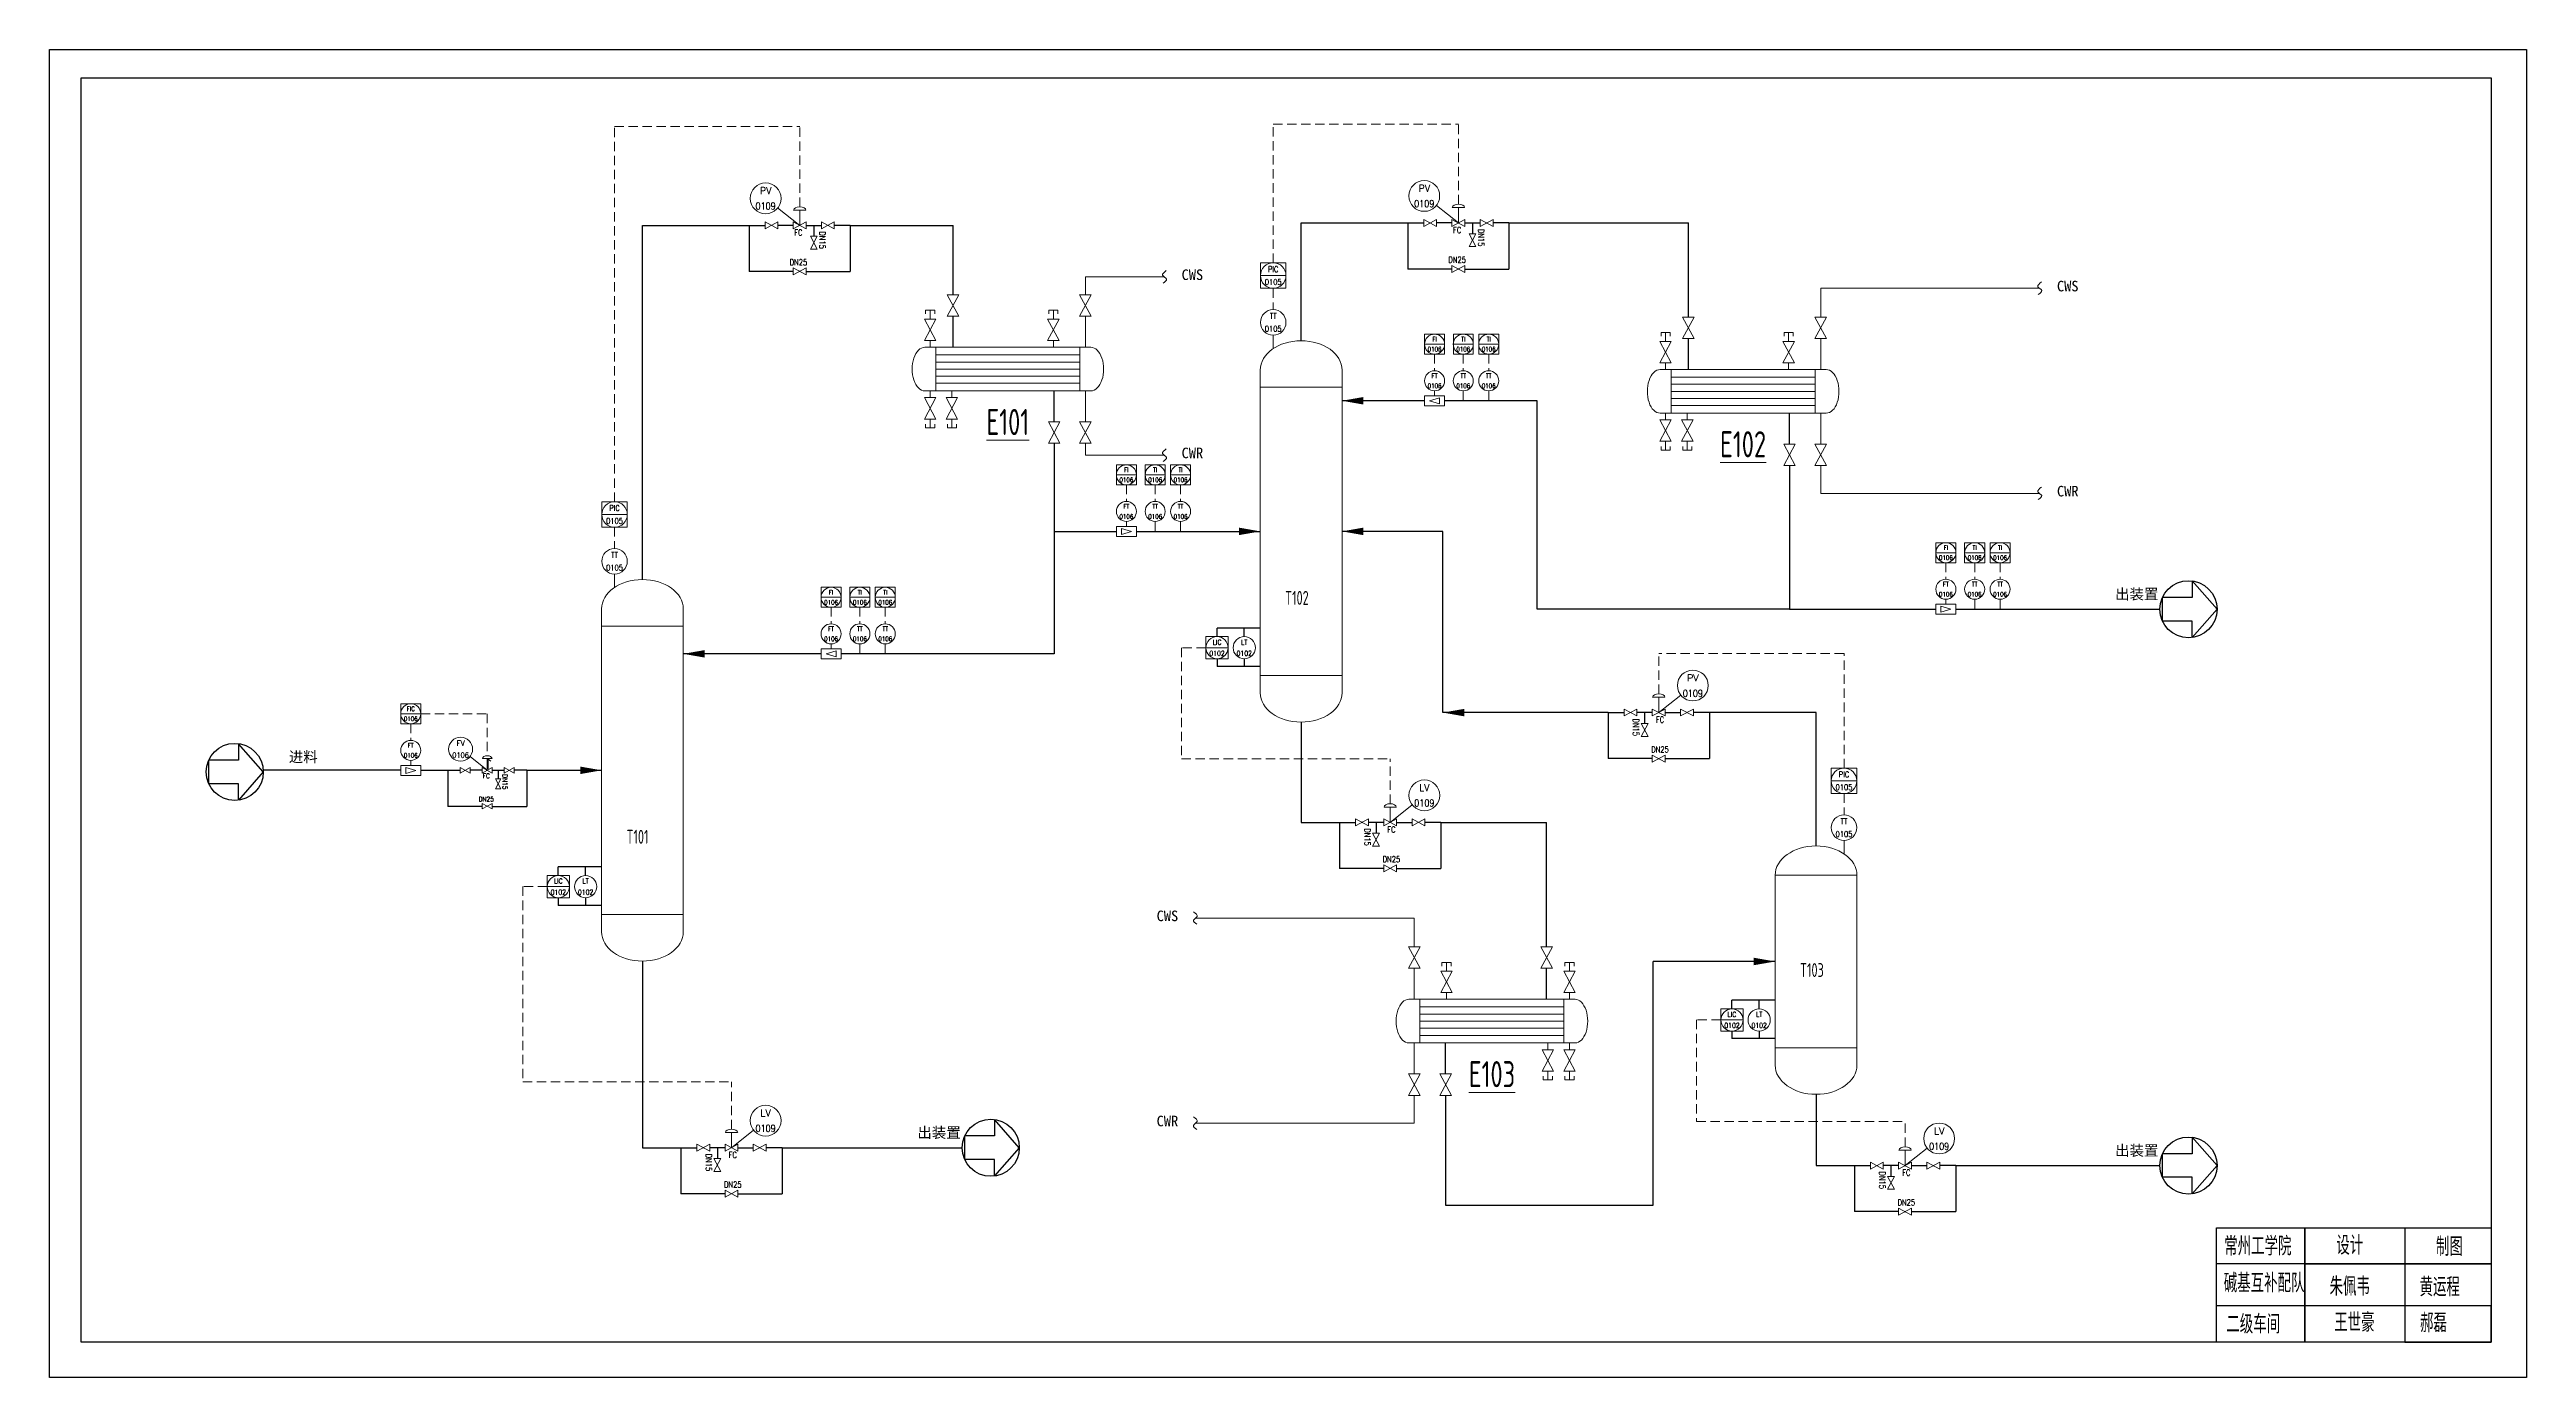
# Model space of a CAD drawing. Header units: millimetres. Extents: x 19974 to 20305, y 315 to 493.
import ezdxf
from ezdxf.enums import TextEntityAlignment as Align

# ---------------------------------------------------------------- set-up
doc = ezdxf.new("R2010")
doc.units = ezdxf.units.MM
doc.linetypes.add('DASHED2', pattern=[0.375, 0.25, -0.125])
for name, color, linetype, lineweight in [('主物料管线', 6, 'Continuous', 30), ('主设备', 7, 'Continuous', 15), ('仪表', 4, 'Continuous', 9), ('仪表虚线', 3, 'DASHED2', 15), ('冷却水', 5, 'Continuous', 18), ('工艺线', 6, 'Continuous', 30), ('文本', 3, 'Continuous', 9), ('阀门', 40, 'Continuous', 18)]:
    doc.layers.add(name, color=color, linetype=linetype, lineweight=lineweight)
doc.styles.get("Standard").update_dxf_attribs({"font": 'txt', "bigfont": 'gbcbig.shx'})
doc.styles.add('wsl-数字字母', font='simplex.shx', dxfattribs={"height": 3.5, "bigfont": 'gbcbig.shx'})
doc.styles.add('尚川', font='gbenor.shx', dxfattribs={"width": 0.8, "height": 5})
doc.styles.add('工程字', font='gbenor.shx', dxfattribs={"width": 0.75, "height": 5, "bigfont": 'gbcbig.shx'})

# ---------------------------------------------------------------- blocks, each defined once
blk = doc.blocks.new('阀门')
at = {"layer": '阀门'}
for p, q in [((2297.87, -353.04), (2295.92, -353.04)), ((2297.87, -353.04), (2295.92, -356.65)), ((2297.87, -356.65), (2295.92, -353.04)), ((2295.92, -356.65), (2297.87, -356.65))]:
    blk.add_line(p, q, dxfattribs=at)
blk = doc.blocks.new('流量计')
at = {"layer": '仪表', "ltscale": 5}
for p, q in [((2374.03, -338.44), (2370.43, -338.44)), ((2370.43, -345.64), (2370.43, -338.44)), ((2374.03, -338.44), (2374.03, -345.64)), ((2374.03, -345.64), (2370.43, -345.64)), ((2371.15, -343.84), (2372.23, -340.24)), ((2371.15, -343.84), (2373.31, -343.84)), ((2372.23, -340.24), (2373.31, -343.84))]:
    blk.add_line(p, q, dxfattribs=at)

msp = doc.modelspace()

# ---------------------------------------------------------------- linework, layer by layer
for p, q in [((20264.02, 418.24), (20260.71, 422.03)), ((20260.71, 422.03), (20260.71, 419.82)), ((20264.02, 418.24), (20260.71, 422.03)), ((20260.71, 422.03), (20260.71, 419.82)), ((20260.71, 419.82), (20256.72, 419.82)), ((20256.72, 416.67), (20256.72, 419.82)), ((20260.71, 419.82), (20256.72, 419.82)), ((20256.72, 416.67), (20256.72, 419.82)), ((20264.02, 418.24), (20260.71, 414.46)), ((20264.02, 418.24), (20260.71, 414.46)), ((20260.71, 416.67), (20256.72, 416.67)), ((20260.71, 416.67), (20256.72, 416.67)), ((20260.71, 414.46), (20260.71, 416.67)), ((20260.71, 414.46), (20260.71, 416.67)), ((19999.35, 398.05), (19995.36, 398.05)), ((19995.36, 394.91), (19995.36, 398.05)), ((19999.35, 398.05), (19995.36, 398.05)), ((19995.36, 394.91), (19995.36, 398.05)), ((20002.66, 396.48), (19999.35, 400.26)), ((19999.35, 400.26), (19999.35, 398.05)), ((20002.66, 396.48), (19999.35, 400.26)), ((19999.35, 400.26), (19999.35, 398.05)), ((19999.35, 394.91), (19995.36, 394.91)), ((19999.35, 394.91), (19995.36, 394.91)), ((20002.66, 396.48), (19999.35, 392.7)), ((20002.66, 396.48), (19999.35, 392.7)), ((19999.35, 392.7), (19999.35, 394.91)), ((19999.35, 392.7), (19999.35, 394.91)), ((20103.8, 346.22), (20100.5, 350)), ((20100.5, 350), (20100.5, 347.79)), ((20103.8, 346.22), (20100.5, 350)), ((20100.5, 350), (20100.5, 347.79)), ((20100.5, 347.79), (20096.51, 347.79)), ((20096.51, 344.65), (20096.51, 347.79)), ((20100.5, 347.79), (20096.51, 347.79)), ((20096.51, 344.65), (20096.51, 347.79)), ((20100.5, 344.65), (20096.51, 344.65)), ((20100.5, 344.65), (20096.51, 344.65)), ((20103.8, 346.22), (20100.5, 342.44)), ((20103.8, 346.22), (20100.5, 342.44)), ((20100.5, 342.44), (20100.5, 344.65)), ((20100.5, 342.44), (20100.5, 344.65)), ((20260.71, 345.41), (20256.72, 345.41)), ((20256.72, 342.26), (20256.72, 345.41)), ((20260.71, 345.41), (20256.72, 345.41)), ((20256.72, 342.26), (20256.72, 345.41)), ((20264.02, 343.83), (20260.71, 347.61)), ((20260.71, 347.61), (20260.71, 345.41)), ((20264.02, 343.83), (20260.71, 347.61)), ((20260.71, 347.61), (20260.71, 345.41)), ((20260.71, 342.26), (20256.72, 342.26)), ((20260.71, 342.26), (20256.72, 342.26)), ((20264.02, 343.83), (20260.71, 340.05)), ((20264.02, 343.83), (20260.71, 340.05)), ((20260.71, 340.05), (20260.71, 342.26)), ((20260.71, 340.05), (20260.71, 342.26))]:
    msp.add_line(p, q)
for centre in [(20260.2, 418.24), (20260.2, 418.24), (19998.84, 396.48), (19998.84, 396.48), (20099.98, 346.22), (20099.98, 346.22), (20260.2, 343.83), (20260.2, 343.83)]:
    msp.add_circle(centre, 3.82)
at = {"layer": '主物料管线', "ltscale": 20}
msp.add_line((20023.73, 396.7), (20027.34, 396.7), dxfattribs=at)
at = {"layer": '主物料管线', "ltscale": 5}
for p, q in [((20027.34, 396.7), (20027.34, 391.88)), ((20031.95, 396.7), (20030.35, 396.7)), ((20033.29, 396.7), (20034.9, 396.7)), ((20037.91, 396.7), (20037.91, 391.88)), ((20031.95, 391.88), (20027.34, 391.88)), ((20033.29, 391.88), (20037.91, 391.88))]:
    msp.add_line(p, q, dxfattribs=at)
at = {"layer": '主物料管线'}
for p, q in [((20027.34, 396.7), (20029, 396.7)), ((20037.91, 396.7), (20036.24, 396.7))]:
    msp.add_line(p, q, dxfattribs=at)
at = {"layer": '主物料管线', "ltscale": 10}
msp.add_line((20034.1, 396.7), (20034.1, 395.56), dxfattribs=at)
at = {"layer": '主设备', "ltscale": 5}
for p, q in [((20091.27, 458.23), (20091.27, 457.74)), ((20092.49, 458.23), (20091.27, 458.23)), ((20091.88, 457.06), (20091.88, 458.23)), ((20092.49, 458.23), (20092.49, 457.74)), ((20107.74, 458.23), (20107.74, 457.74)), ((20108.96, 458.23), (20107.74, 458.23)), ((20108.35, 457.06), (20108.35, 458.23)), ((20108.96, 458.23), (20108.96, 457.74)), ((20091.88, 454.2), (20091.88, 453.29)), ((20108.35, 454.2), (20108.35, 453.29)), ((20189.64, 455.25), (20189.64, 454.76)), ((20190.86, 455.25), (20189.64, 455.25)), ((20190.25, 454.08), (20190.25, 455.25)), ((20190.86, 455.25), (20190.86, 454.76)), ((20206.1, 455.25), (20206.1, 454.76)), ((20207.33, 455.25), (20206.1, 455.25)), ((20206.71, 454.08), (20206.71, 455.25)), ((20207.33, 455.25), (20207.33, 454.76)), ((20092.62, 453.29), (20091.15, 453.29)), ((20111.91, 453.29), (20113.38, 453.29)), ((20190.25, 451.22), (20190.25, 450.31)), ((20206.71, 451.22), (20206.71, 450.31)), ((20091.15, 447.45), (20092.62, 447.45)), ((20091.88, 446.55), (20091.88, 447.45)), ((20094.78, 446.55), (20094.78, 447.45)), ((20113.38, 447.45), (20111.91, 447.45)), ((20136.03, 447.93), (20136.03, 450.24)), ((20146.97, 447.93), (20146.97, 450.24)), ((20190.99, 450.31), (20189.51, 450.31)), ((20210.27, 450.31), (20211.75, 450.31)), ((20189.51, 444.47), (20190.99, 444.47)), ((20190.25, 443.57), (20190.25, 444.47)), ((20193.15, 443.57), (20193.15, 444.47)), ((20211.75, 444.47), (20210.27, 444.47)), ((20091.27, 442.51), (20091.27, 443)), ((20092.49, 442.51), (20091.27, 442.51)), ((20091.88, 443.68), (20091.88, 442.51)), ((20092.49, 442.51), (20092.49, 443)), ((20094.17, 442.51), (20094.17, 443)), ((20095.39, 442.51), (20094.17, 442.51)), ((20094.78, 443.68), (20094.78, 442.51)), ((20095.39, 442.51), (20095.39, 443)), ((20190.25, 440.7), (20190.25, 439.53)), ((20193.15, 440.7), (20193.15, 439.53)), ((20189.64, 439.53), (20189.64, 440.02)), ((20190.86, 439.53), (20189.64, 439.53)), ((20190.86, 439.53), (20190.86, 440.02)), ((20192.54, 439.53), (20192.54, 440.02)), ((20193.76, 439.53), (20192.54, 439.53)), ((20193.76, 439.53), (20193.76, 440.02)), ((20047.91, 415.97), (20047.91, 418.29)), ((20058.85, 415.97), (20058.85, 418.29)), ((20136.03, 409.39), (20136.03, 407.07)), ((20146.97, 409.39), (20146.97, 407.07)), ((20204.91, 380.34), (20204.91, 382.66)), ((20215.85, 380.34), (20215.85, 382.66)), ((20047.91, 377.43), (20047.91, 375.11)), ((20058.85, 377.43), (20058.85, 375.11)), ((20160.32, 371.01), (20160.32, 370.52)), ((20160.32, 371.01), (20161.55, 371.01)), ((20160.94, 369.84), (20160.94, 371.01)), ((20161.55, 371.01), (20161.55, 370.52)), ((20176.79, 371.01), (20176.79, 370.52)), ((20176.79, 371.01), (20178.01, 371.01)), ((20177.4, 369.84), (20177.4, 371.01)), ((20178.01, 371.01), (20178.01, 370.52)), ((20157.38, 366.07), (20155.9, 366.07)), ((20160.94, 366.98), (20160.94, 366.07)), ((20176.66, 366.07), (20178.14, 366.07)), ((20177.4, 366.98), (20177.4, 366.07)), ((20155.9, 360.23), (20157.38, 360.23)), ((20174.5, 359.32), (20174.5, 360.23)), ((20178.14, 360.23), (20176.66, 360.23)), ((20177.4, 359.32), (20177.4, 360.23)), ((20204.91, 359.6), (20204.91, 357.28)), ((20215.85, 359.6), (20215.85, 357.28)), ((20173.89, 355.29), (20173.89, 355.78)), ((20173.89, 355.29), (20175.11, 355.29)), ((20174.5, 356.46), (20174.5, 355.29)), ((20175.11, 355.29), (20175.11, 355.78)), ((20176.79, 355.29), (20176.79, 355.78)), ((20176.79, 355.29), (20178.01, 355.29)), ((20177.4, 356.46), (20177.4, 355.29)), ((20178.01, 355.29), (20178.01, 355.78))]:
    msp.add_line(p, q, dxfattribs=at)
at = {"layer": '主设备'}
for p, q in [((20092.62, 453.29), (20111.91, 453.29)), ((20092.62, 447.45), (20092.62, 453.29)), ((20111.91, 452.27), (20092.62, 452.27)), ((20111.91, 451.31), (20092.62, 451.31)), ((20111.91, 453.29), (20111.91, 447.45)), ((20111.91, 450.37), (20092.62, 450.37)), ((20111.91, 449.43), (20092.62, 449.43)), ((20111.91, 448.47), (20092.62, 448.47)), ((20111.91, 447.45), (20092.62, 447.45)), ((20190.99, 450.31), (20210.27, 450.31)), ((20190.99, 444.47), (20190.99, 450.31)), ((20210.27, 449.3), (20190.99, 449.3)), ((20210.27, 448.33), (20190.99, 448.33)), ((20210.27, 447.39), (20190.99, 447.39)), ((20210.27, 450.31), (20210.27, 444.47)), ((20210.27, 446.45), (20190.99, 446.45)), ((20210.27, 445.49), (20190.99, 445.49)), ((20210.27, 444.47), (20190.99, 444.47)), ((20176.66, 366.07), (20157.38, 366.07)), ((20157.38, 366.07), (20157.38, 360.23)), ((20157.38, 365.05), (20176.66, 365.05)), ((20176.66, 360.23), (20176.66, 366.07)), ((20157.38, 364.09), (20176.66, 364.09)), ((20157.38, 363.15), (20176.66, 363.15)), ((20157.38, 362.21), (20176.66, 362.21)), ((20157.38, 361.25), (20176.66, 361.25)), ((20157.38, 360.23), (20176.66, 360.23))]:
    msp.add_line(p, q, dxfattribs=at)
at = {"layer": '主设备', "ltscale": 5}
for points in [[(20136.03, 447.93), (20146.97, 447.93), (20146.97, 409.39), (20136.03, 409.39)], [(20047.91, 415.97), (20058.85, 415.97), (20058.85, 377.43), (20047.91, 377.43)], [(20204.91, 382.66), (20215.85, 382.66), (20215.85, 359.6), (20204.91, 359.6)]]:
    msp.add_lwpolyline(points, close=True, dxfattribs=at)
for centre, major_axis, ratio, start_param, end_param in [((20141.5, 450.24), (-5.47, 0), 0.716402, 3.141593, 6.283185), ((20091.15, 450.37), (0, 2.92), 0.58154, 0, 3.141593), ((20189.51, 447.39), (0, 2.92), 0.58154, 0, 3.141593), ((20053.38, 418.29), (-5.47, 0), 0.716402, 3.141593, 6.283185), ((20210.38, 382.66), (-5.47, 0), 0.716402, 3.141593, 6.283185), ((20155.9, 363.15), (0, 2.92), 0.58154, 0, 3.141593)]:
    msp.add_ellipse(centre, major_axis=major_axis, ratio=ratio, start_param=start_param, end_param=end_param, dxfattribs=at)
at = {"layer": '主设备', "ltscale": 5, "extrusion": (0, 0, -1)}
for centre, major_axis, ratio, start_param, end_param in [((20113.38, 450.37), (0, 2.92), 0.58154, 0, 3.141593), ((20211.75, 447.39), (0, 2.92), 0.58154, 0, 3.141593), ((20141.5, 407.07), (-5.47, 0), 0.716402, 3.141593, 6.283185), ((20053.38, 375.11), (-5.47, 0), 0.716402, 3.141593, 6.283185), ((20178.14, 363.15), (0, 2.92), 0.58154, 0, 3.141593), ((20210.38, 357.28), (-5.47, 0), 0.716402, 3.141593, 6.283185)]:
    msp.add_ellipse(centre, major_axis=major_axis, ratio=ratio, start_param=start_param, end_param=end_param, dxfattribs=at)
at = {"layer": '仪表', "ltscale": 5}
for p, q in [((20074.42, 469.59), (20071.47, 471.93)), ((20162.54, 469.92), (20159.59, 472.26)), ((20139.47, 464.59), (20136.05, 464.59)), ((20136.05, 464.59), (20136.05, 461.17)), ((20139.47, 461.17), (20139.47, 464.59)), ((20139.47, 462.88), (20136.05, 462.88)), ((20136.05, 461.17), (20139.47, 461.17)), ((20137.76, 453.11), (20137.76, 454.9)), ((20158.01, 455.03), (20160.68, 455.03)), ((20158.01, 452.36), (20158.01, 455.03)), ((20160.68, 455.03), (20160.68, 452.36)), ((20161.86, 455.03), (20164.53, 455.03)), ((20161.86, 452.36), (20161.86, 455.03)), ((20164.53, 455.03), (20164.53, 452.36)), ((20165.26, 455.03), (20167.93, 455.03)), ((20165.26, 452.36), (20165.26, 455.03)), ((20167.93, 455.03), (20167.93, 452.36)), ((20158.01, 453.7), (20160.68, 453.7)), ((20160.68, 452.36), (20158.01, 452.36)), ((20161.86, 453.7), (20164.53, 453.7)), ((20164.53, 452.36), (20161.86, 452.36)), ((20165.26, 453.7), (20167.93, 453.7)), ((20167.93, 452.36), (20165.26, 452.36)), ((20159.35, 446.8), (20159.35, 447.47)), ((20163.19, 446.13), (20163.19, 447.47)), ((20166.59, 446.13), (20166.59, 447.47)), ((20116.78, 437.56), (20119.46, 437.56)), ((20116.78, 434.89), (20116.78, 437.56)), ((20119.46, 437.56), (20119.46, 434.89)), ((20120.63, 437.56), (20123.31, 437.56)), ((20120.63, 434.89), (20120.63, 437.56)), ((20123.31, 437.56), (20123.31, 434.89)), ((20124.03, 437.56), (20126.71, 437.56)), ((20124.03, 434.89), (20124.03, 437.56)), ((20126.71, 437.56), (20126.71, 434.89)), ((20116.78, 436.22), (20119.46, 436.22)), ((20119.46, 434.89), (20116.78, 434.89)), ((20120.63, 436.22), (20123.31, 436.22)), ((20123.31, 434.89), (20120.63, 434.89)), ((20124.03, 436.22), (20126.71, 436.22)), ((20126.71, 434.89), (20124.03, 434.89)), ((20051.36, 432.63), (20047.93, 432.63)), ((20047.93, 432.63), (20047.93, 429.21)), ((20051.36, 430.92), (20047.93, 430.92)), ((20051.36, 429.21), (20051.36, 432.63)), ((20047.93, 429.21), (20051.36, 429.21)), ((20118.12, 429.33), (20118.12, 429.99)), ((20121.97, 428.66), (20121.97, 429.99)), ((20125.37, 428.66), (20125.37, 429.99)), ((20226.41, 427.15), (20229.09, 427.15)), ((20226.41, 424.47), (20226.41, 427.15)), ((20226.41, 425.81), (20229.09, 425.81)), ((20229.09, 424.47), (20226.41, 424.47)), ((20229.09, 427.15), (20229.09, 424.47)), ((20230.26, 427.15), (20232.94, 427.15)), ((20230.26, 424.47), (20230.26, 427.15)), ((20230.26, 425.81), (20232.94, 425.81)), ((20232.94, 424.47), (20230.26, 424.47)), ((20232.94, 427.15), (20232.94, 424.47)), ((20233.66, 427.15), (20236.34, 427.15)), ((20233.66, 424.47), (20233.66, 427.15)), ((20233.66, 425.81), (20236.34, 425.81)), ((20236.34, 424.47), (20233.66, 424.47)), ((20236.34, 427.15), (20236.34, 424.47)), ((20049.65, 421.15), (20049.65, 422.94)), ((20077.28, 421.18), (20079.96, 421.18)), ((20077.28, 418.51), (20077.28, 421.18)), ((20079.96, 421.18), (20079.96, 418.51)), ((20081.13, 421.18), (20083.81, 421.18)), ((20081.13, 418.51), (20081.13, 421.18)), ((20083.81, 421.18), (20083.81, 418.51)), ((20084.53, 421.18), (20087.21, 421.18)), ((20084.53, 418.51), (20084.53, 421.18)), ((20087.21, 421.18), (20087.21, 418.51)), ((20077.28, 419.84), (20079.96, 419.84)), ((20079.96, 418.51), (20077.28, 418.51)), ((20081.13, 419.84), (20083.81, 419.84)), ((20083.81, 418.51), (20081.13, 418.51)), ((20084.53, 419.84), (20087.21, 419.84)), ((20087.21, 418.51), (20084.53, 418.51)), ((20227.75, 418.91), (20227.75, 419.58)), ((20231.6, 418.24), (20231.6, 419.58)), ((20235, 418.24), (20235, 419.58)), ((20131.73, 414.58), (20128.76, 414.58)), ((20128.76, 414.58), (20128.76, 411.61)), ((20131.73, 411.61), (20131.73, 414.58)), ((20078.62, 412.94), (20078.62, 413.61)), ((20082.47, 412.28), (20082.47, 413.61)), ((20085.87, 412.28), (20085.87, 413.61)), ((20131.73, 413.1), (20128.76, 413.1)), ((20128.76, 411.61), (20131.73, 411.61)), ((20021.05, 405.6), (20023.73, 405.6)), ((20021.05, 402.93), (20021.05, 405.6)), ((20021.05, 404.27), (20023.73, 404.27)), ((20023.73, 405.6), (20023.73, 402.93)), ((20189.34, 404.42), (20192.29, 406.76)), ((20023.73, 402.93), (20021.05, 402.93)), ((20022.39, 397.37), (20022.39, 398.04)), ((20032.62, 396.7), (20030.32, 398.53)), ((20212.4, 397), (20215.83, 397)), ((20212.4, 393.58), (20212.4, 397)), ((20212.4, 395.29), (20215.83, 395.29)), ((20215.83, 397), (20215.83, 393.58)), ((20153.41, 389.74), (20156.36, 392.08)), ((20215.83, 393.58), (20212.4, 393.58)), ((20214.12, 385.52), (20214.12, 387.32)), ((20043.62, 382.62), (20040.65, 382.62)), ((20040.65, 382.62), (20040.65, 379.65)), ((20043.62, 381.14), (20040.65, 381.14)), ((20043.62, 379.65), (20043.62, 382.62)), ((20040.65, 379.65), (20043.62, 379.65)), ((20200.61, 364.79), (20197.64, 364.79)), ((20197.64, 364.79), (20197.64, 361.82)), ((20200.61, 361.82), (20200.61, 364.79)), ((20200.61, 363.31), (20197.64, 363.31)), ((20197.64, 361.82), (20200.61, 361.82)), ((20065.3, 346.22), (20068.25, 348.56)), ((20222.29, 343.83), (20225.24, 346.17))]:
    msp.add_line(p, q, dxfattribs=at)
at = {"layer": '仪表', "lineweight": -3}
for p, q in [((20136.03, 415.73), (20130.25, 415.73)), ((20130.25, 414.58), (20130.25, 415.73)), ((20133.89, 414.58), (20133.89, 415.73)), ((20130.25, 411.61), (20130.25, 410.6)), ((20133.89, 411.61), (20133.89, 410.6)), ((20136.03, 410.6), (20130.25, 410.6)), ((20047.91, 383.77), (20042.13, 383.77)), ((20042.13, 382.62), (20042.13, 383.77)), ((20045.78, 382.62), (20045.78, 383.77)), ((20042.13, 379.65), (20042.13, 378.64)), ((20047.91, 378.64), (20042.13, 378.64)), ((20045.78, 379.65), (20045.78, 378.64)), ((20204.91, 365.94), (20199.13, 365.94)), ((20199.13, 364.79), (20199.13, 365.94)), ((20202.77, 364.79), (20202.77, 365.94)), ((20199.13, 361.82), (20199.13, 360.81)), ((20202.77, 361.82), (20202.77, 360.81)), ((20204.91, 360.81), (20199.13, 360.81))]:
    msp.add_line(p, q, dxfattribs=at)
at = {"layer": '仪表', "ltscale": 5}
for centre, radius in [((20069.86, 473.2), 2.06), ((20157.97, 473.53), 2.06), ((20137.76, 462.88), 1.71), ((20137.76, 456.61), 1.71), ((20159.35, 453.7), 1.34), ((20163.19, 453.7), 1.34), ((20166.59, 453.7), 1.34), ((20159.35, 448.8), 1.34), ((20163.19, 448.8), 1.34), ((20166.59, 448.8), 1.34), ((20118.12, 436.22), 1.34), ((20121.97, 436.22), 1.34), ((20125.37, 436.22), 1.34), ((20049.65, 430.92), 1.71), ((20118.12, 431.33), 1.34), ((20121.97, 431.33), 1.34), ((20125.37, 431.33), 1.34), ((20049.65, 424.66), 1.71), ((20227.75, 425.81), 1.34), ((20231.6, 425.81), 1.34), ((20235, 425.81), 1.34), ((20078.62, 419.84), 1.34), ((20082.47, 419.84), 1.34), ((20085.87, 419.84), 1.34), ((20227.75, 420.92), 1.34), ((20231.6, 420.92), 1.34), ((20235, 420.92), 1.34), ((20078.62, 414.95), 1.34), ((20082.47, 414.95), 1.34), ((20085.87, 414.95), 1.34), ((20130.25, 413.1), 1.49), ((20133.89, 413.1), 1.49), ((20193.9, 408.04), 2.06), ((20022.39, 404.27), 1.34), ((20029.06, 399.52), 1.6), ((20022.39, 399.37), 1.34), ((20157.98, 393.35), 2.06), ((20214.12, 395.29), 1.71), ((20214.12, 389.03), 1.71), ((20042.13, 381.14), 1.49), ((20045.78, 381.14), 1.49), ((20199.13, 363.31), 1.49), ((20202.77, 363.31), 1.49), ((20069.86, 349.84), 2.06), ((20226.85, 347.45), 2.06)]:
    msp.add_circle(centre, radius, dxfattribs=at)
at = {"layer": '仪表虚线', "ltscale": 5}
for p, q in [((20049.65, 432.63), (20049.65, 482.81)), ((20049.65, 482.81), (20074.42, 482.81)), ((20074.42, 472.08), (20074.42, 482.81)), ((20137.76, 464.59), (20137.76, 483.14)), ((20137.76, 483.14), (20162.54, 483.14)), ((20162.54, 472.41), (20162.54, 483.14)), ((20137.76, 461.17), (20137.76, 458.33)), ((20159.35, 452.36), (20159.35, 450.14)), ((20163.19, 452.36), (20163.19, 450.14)), ((20166.59, 452.36), (20166.59, 450.14)), ((20118.12, 434.89), (20118.12, 432.67)), ((20121.97, 434.89), (20121.97, 432.67)), ((20125.37, 434.89), (20125.37, 432.67)), ((20049.65, 429.21), (20049.65, 426.37)), ((20227.75, 424.47), (20227.75, 422.26)), ((20231.6, 424.47), (20231.6, 422.26)), ((20235, 424.47), (20235, 422.26)), ((20078.62, 418.51), (20078.62, 416.29)), ((20082.47, 418.51), (20082.47, 416.29)), ((20085.87, 418.51), (20085.87, 416.29)), ((20128.76, 413.1), (20125.51, 413.1)), ((20125.51, 413.1), (20125.51, 398.24)), ((20214.12, 412.34), (20189.34, 412.34)), ((20189.34, 406.92), (20189.34, 412.34)), ((20214.12, 397), (20214.12, 412.34)), ((20023.73, 404.27), (20032.62, 404.27)), ((20032.62, 404.27), (20032.62, 398.65)), ((20022.39, 402.93), (20022.39, 400.71)), ((20125.51, 398.24), (20153.41, 398.24)), ((20153.41, 392.23), (20153.41, 398.24)), ((20214.12, 393.58), (20214.12, 390.74)), ((20040.65, 381.14), (20037.39, 381.14)), ((20037.39, 381.14), (20037.39, 355.03)), ((20197.64, 363.31), (20194.39, 363.31)), ((20194.39, 363.31), (20194.39, 349.72)), ((20037.39, 355.03), (20065.3, 355.03)), ((20065.3, 348.71), (20065.3, 355.03)), ((20194.39, 349.72), (20222.29, 349.72)), ((20222.29, 346.33), (20222.29, 349.72))]:
    msp.add_line(p, q, dxfattribs=at)
at = {"layer": '冷却水', "ltscale": 5}
for p, q in [((20112.64, 462.69), (20112.64, 460.3)), ((20112.64, 462.69), (20123.19, 462.69)), ((20211.01, 461.17), (20211.01, 457.33)), ((20211.01, 461.17), (20240.28, 461.17)), ((20112.64, 457.44), (20112.64, 453.29)), ((20211.01, 454.46), (20211.01, 450.31)), ((20112.64, 443.3), (20112.64, 447.45)), ((20211.01, 440.33), (20211.01, 444.47)), ((20112.64, 438.84), (20112.64, 440.44)), ((20112.64, 438.84), (20123.19, 438.84)), ((20211.01, 433.73), (20211.01, 437.46)), ((20211.01, 433.73), (20240.28, 433.73)), ((20156.64, 376.92), (20127.37, 376.92)), ((20156.64, 376.92), (20156.64, 373.08)), ((20156.64, 370.22), (20156.64, 366.07)), ((20156.64, 356.08), (20156.64, 360.23)), ((20156.64, 349.49), (20156.64, 353.22)), ((20156.64, 349.49), (20127.37, 349.49))]:
    msp.add_line(p, q, dxfattribs=at)
for points in [[(20123.02, 461.87), (20123.48, 462.4), (20122.97, 462.91), (20123.45, 463.54)], [(20240.11, 460.35), (20240.57, 460.88), (20240.07, 461.38), (20240.54, 462.02)], [(20123.02, 438.02), (20123.48, 438.56), (20122.97, 439.06), (20123.45, 439.7)], [(20240.11, 432.91), (20240.57, 433.44), (20240.07, 433.95), (20240.54, 434.59)], [(20127.54, 376.1), (20127.08, 376.64), (20127.58, 377.14), (20127.11, 377.78)], [(20127.54, 348.67), (20127.08, 349.2), (20127.58, 349.71), (20127.11, 350.35)]]:
    msp.add_spline(points, degree=3, dxfattribs=at)
at = {"layer": '工艺线', "ltscale": 5}
for p, q in [((20053.38, 422.2), (20053.38, 469.59)), ((20053.38, 469.59), (20067.65, 469.59)), ((20067.65, 469.59), (20067.65, 463.42)), ((20073.56, 469.59), (20071.51, 469.59)), ((20075.28, 469.59), (20077.34, 469.59)), ((20081.19, 469.59), (20081.19, 463.42)), ((20081.19, 469.59), (20094.94, 469.59)), ((20094.94, 460.3), (20094.94, 469.59)), ((20141.5, 454.16), (20141.5, 469.92)), ((20141.5, 469.92), (20155.77, 469.92)), ((20155.77, 469.92), (20155.77, 463.75)), ((20161.68, 469.92), (20159.62, 469.92)), ((20163.4, 469.92), (20165.45, 469.92)), ((20169.3, 469.92), (20169.3, 463.75)), ((20169.3, 469.92), (20193.31, 469.92)), ((20193.31, 457.33), (20193.31, 469.92)), ((20073.56, 463.42), (20067.65, 463.42)), ((20075.28, 463.42), (20081.19, 463.42)), ((20161.68, 463.75), (20155.77, 463.75)), ((20163.4, 463.75), (20169.3, 463.75)), ((20094.94, 453.29), (20094.94, 457.44)), ((20193.31, 450.31), (20193.31, 454.46)), ((20108.45, 443.3), (20108.45, 447.45)), ((20158.01, 446.13), (20146.97, 446.13)), ((20173.09, 446.13), (20160.68, 446.13)), ((20173.09, 418.24), (20173.09, 446.13)), ((20206.82, 440.33), (20206.82, 444.47)), ((20108.45, 440.44), (20108.45, 428.66)), ((20206.82, 437.46), (20206.82, 418.24)), ((20108.45, 428.66), (20116.78, 428.66)), ((20108.45, 428.66), (20108.45, 412.28)), ((20119.46, 428.66), (20136.03, 428.66)), ((20160.47, 428.66), (20146.97, 428.66)), ((20160.47, 404.42), (20160.47, 428.66)), ((20206.82, 418.24), (20173.09, 418.24)), ((20206.82, 418.24), (20226.41, 418.24)), ((20229.09, 418.24), (20256.38, 418.24)), ((20077.28, 412.28), (20058.85, 412.28)), ((20108.45, 412.28), (20079.96, 412.28)), ((20182.57, 404.42), (20160.47, 404.42)), ((20182.57, 404.42), (20182.57, 398.26)), ((20188.48, 404.42), (20186.43, 404.42)), ((20190.2, 404.42), (20192.26, 404.42)), ((20210.38, 404.42), (20196.11, 404.42)), ((20196.11, 404.42), (20196.11, 398.26)), ((20210.38, 386.58), (20210.38, 404.42)), ((20141.5, 403.15), (20141.5, 389.74)), ((20188.48, 398.26), (20182.57, 398.26)), ((20190.2, 398.26), (20196.11, 398.26)), ((20021.05, 396.7), (20002.65, 396.7)), ((20037.91, 396.7), (20047.91, 396.7)), ((20141.5, 389.74), (20146.65, 389.74)), ((20146.65, 389.74), (20146.65, 383.57)), ((20152.55, 389.74), (20150.5, 389.74)), ((20154.27, 389.74), (20156.33, 389.74)), ((20160.18, 389.74), (20160.18, 383.57)), ((20160.18, 389.74), (20174.34, 389.74)), ((20174.34, 373.08), (20174.34, 389.74)), ((20152.55, 383.57), (20146.65, 383.57)), ((20154.27, 383.57), (20160.18, 383.57)), ((20053.38, 371.19), (20053.38, 346.22)), ((20188.57, 338.53), (20188.57, 371.13)), ((20204.91, 371.13), (20188.57, 371.13)), ((20174.34, 366.07), (20174.34, 370.22)), ((20160.83, 356.08), (20160.83, 360.23)), ((20160.83, 353.22), (20160.83, 338.53)), ((20210.38, 353.36), (20210.38, 343.83)), ((20053.38, 346.22), (20058.53, 346.22)), ((20058.53, 346.22), (20058.53, 340.05)), ((20064.44, 346.22), (20062.38, 346.22)), ((20066.16, 346.22), (20068.21, 346.22)), ((20072.07, 346.22), (20072.07, 340.05)), ((20072.07, 346.22), (20096.17, 346.22)), ((20210.38, 343.83), (20215.53, 343.83)), ((20215.53, 343.83), (20215.53, 337.67)), ((20221.43, 343.83), (20219.38, 343.83)), ((20223.15, 343.83), (20225.21, 343.83)), ((20229.06, 343.83), (20229.06, 337.67)), ((20229.06, 343.83), (20256.38, 343.83)), ((20064.44, 340.05), (20058.53, 340.05)), ((20066.16, 340.05), (20072.07, 340.05)), ((20160.83, 338.53), (20188.57, 338.53)), ((20221.43, 337.67), (20215.53, 337.67)), ((20223.15, 337.67), (20229.06, 337.67))]:
    msp.add_line(p, q, dxfattribs=at)
at = {"layer": '工艺线'}
for p, q in [((20067.65, 469.59), (20069.78, 469.59)), ((20081.19, 469.59), (20079.06, 469.59)), ((20155.77, 469.92), (20157.9, 469.92)), ((20169.3, 469.92), (20167.17, 469.92)), ((20182.57, 404.42), (20184.71, 404.42)), ((20196.11, 404.42), (20193.98, 404.42)), ((20146.65, 389.74), (20148.78, 389.74)), ((20160.18, 389.74), (20158.05, 389.74)), ((20058.53, 346.22), (20060.66, 346.22)), ((20072.07, 346.22), (20069.93, 346.22)), ((20215.53, 343.83), (20217.66, 343.83)), ((20229.06, 343.83), (20226.93, 343.83))]:
    msp.add_line(p, q, dxfattribs=at)
at = {"layer": '工艺线', "ltscale": 10}
for p, q in [((20076.31, 469.59), (20076.31, 468.13)), ((20164.42, 469.92), (20164.42, 468.46)), ((20187.45, 404.42), (20187.45, 402.97)), ((20151.53, 389.74), (20151.53, 388.28)), ((20063.41, 346.22), (20063.41, 344.76)), ((20220.4, 343.83), (20220.4, 342.37))]:
    msp.add_line(p, q, dxfattribs=at)
at = {"layer": '工艺线', "color": 0, "ltscale": 5}
for p, q in [((20300.69, 330.7), (20275.75, 330.7)), ((20275.75, 330.7), (20275.75, 320.21)), ((20275.75, 320.21), (20275.75, 330.7)), ((20275.75, 330.7), (20289.14, 330.7)), ((20289.14, 330.7), (20300.69, 330.7)), ((20289.14, 330.7), (20289.14, 320.21)), ((20300.69, 325.09), (20263.93, 325.09)), ((20300.69, 320.21), (20300.69, 325.09)), ((20289.14, 320.21), (20300.69, 320.21))]:
    msp.add_line(p, q, dxfattribs=at)
for points in [[(19974.07, 493.11), (20305.41, 493.11), (20305.41, 315.49), (19974.07, 315.49)], [(19978.32, 489.34), (20300.69, 489.34), (20300.69, 320.21), (19978.32, 320.21)], [(20263.93, 335.51), (20300.69, 335.51), (20300.69, 320.21), (20263.93, 320.21)], [(20263.93, 335.51), (20275.75, 335.51), (20275.75, 330.7), (20263.93, 330.7)], [(20275.75, 335.51), (20289.14, 335.51), (20289.14, 330.7), (20275.75, 330.7)]]:
    msp.add_lwpolyline(points, close=True, dxfattribs=at)
at = {"layer": '工艺线', "ltscale": 5}
for points in [[(20146.97, 446.13, 0, 1, 0), (20149.82, 446.13, 1, 1, 0)], [(20136.03, 428.66, 0, 1, 0), (20133.18, 428.66, 1, 1, 0)], [(20146.97, 428.66, 0, 1, 0), (20149.82, 428.66, 1, 1, 0)], [(20058.85, 412.28, 0, 1, 0), (20061.71, 412.28, 1, 1, 0)], [(20160.47, 404.42, 0, 1, 0), (20163.32, 404.42, 1, 1, 0)], [(20047.91, 396.7, 0, 1, 0), (20045.06, 396.7, 1, 1, 0)], [(20204.91, 371.13, 0, 1, 0), (20202.05, 371.13, 1, 1, 0)]]:
    msp.add_lwpolyline(points, format="xyseb", dxfattribs=at)
at = {"layer": '阀门'}
for p, q in [((20075.24, 471.64), (20073.6, 471.64)), ((20074.42, 469.59), (20074.42, 471.64)), ((20163.36, 471.97), (20161.71, 471.97)), ((20162.54, 469.92), (20162.54, 471.97)), ((20188.52, 406.48), (20190.16, 406.48)), ((20189.34, 404.42), (20189.34, 406.48)), ((20033.26, 398.3), (20031.98, 398.3)), ((20032.62, 396.7), (20032.62, 398.3)), ((20152.59, 391.79), (20154.24, 391.79)), ((20153.41, 389.74), (20153.41, 391.79)), ((20064.48, 348.27), (20066.12, 348.27)), ((20065.3, 346.22), (20065.3, 348.27)), ((20221.47, 345.89), (20223.11, 345.89)), ((20222.29, 343.83), (20222.29, 345.89))]:
    msp.add_line(p, q, dxfattribs=at)
at = {"layer": '阀门', "ltscale": 5}
for p, q in [((20032.76, 396.89), (20032.76, 398.18)), ((20032.76, 398.18), (20033.1, 397.91))]:
    msp.add_line(p, q, dxfattribs=at)
at = {"layer": '阀门', "extrusion": (0, 0, -1)}
for centre, major_axis in [((20074.42, 471.64), (0.822, 0)), ((20162.54, 471.97), (0.822, 0)), ((20032.62, 398.3), (0.642, 0))]:
    msp.add_ellipse(centre, major_axis=major_axis, ratio=0.534468, start_param=3.141593, end_param=6.283185, dxfattribs=at)
at = {"layer": '阀门'}
for centre in [(20189.34, 406.48), (20153.41, 391.79), (20065.3, 348.27), (20222.29, 345.89)]:
    msp.add_ellipse(centre, major_axis=(-0.822, 0), ratio=0.534468, start_param=3.141593, end_param=6.283185, dxfattribs=at)

# ---------------------------------------------------------------- block references
at = {"layer": '仪表', "yscale": 0.3714578837513708, "zscale": 0.3714578837513708}
for p, xscale, rotation in [((20032.29, 1327.31), -0.3714578837513708, 90), ((20245.18, 1309.84), 0.3714578837513708, 270), ((20354.81, 1299.43), 0.3714578837513708, 270), ((19951.57, 1293.46), -0.3714578837513708, 90), ((20149.44, 1277.88), 0.3714578837513708, 270)]:
    msp.add_blockref('流量计', p, dxfattribs=dict(at, xscale=xscale, rotation=rotation))
at = {"layer": '阀门'}
for p, xscale, yscale, zscale, rotation in [((19901.85, 1562.21), -0.4756944444444445, 0.4756944444444445, 0.4756944444444445, 90), ((20243.22, 1562.21), 0.4756944444444445, 0.4756944444444445, 0.4756944444444445, 270), ((20246.99, 1562.21), 0.4756944444444445, 0.4756944444444445, 0.4756944444444445, 270), ((19989.96, 1562.54), -0.4756944444444445, 0.4756944444444445, 0.4756944444444445, 90), ((20331.33, 1562.54), 0.4756944444444445, 0.4756944444444445, 0.4756944444444445, 270), ((20335.11, 1562.54), 0.4756944444444445, 0.4756944444444445, 0.4756944444444445, 270), ((20243.22, 1556.05), 0.4756944444444445, 0.4756944444444445, 0.4756944444444445, 270), ((20331.33, 1556.38), 0.4756944444444445, 0.4756944444444445, 0.4756944444444445, 270), ((18271.47, 174.39), -0.7925516268722073, 0.7925516268722073, 0.7925516268722073, 180), ((18287.94, 174.39), -0.7925516268722073, 0.7925516268722073, 0.7925516268722073, 180), ((18369.84, 171.41), -0.7925516268722073, 0.7925516268722073, 0.7925516268722073, 180), ((18386.3, 171.41), -0.7925516268722073, 0.7925516268722073, 0.7925516268722073, 180), ((21928.87, 160.64), 0.7925516268722073, 0.7925516268722073, 0.7925516268722073, 180), ((21933.05, 160.64), 0.7925516268722073, 0.7925516268722073, 0.7925516268722073, 180), ((22027.23, 157.66), 0.7925516268722073, 0.7925516268722073, 0.7925516268722073, 180), ((22031.42, 157.66), 0.7925516268722073, 0.7925516268722073, 0.7925516268722073, 180), ((20016.77, 1497.05), -0.4756944444444445, 0.4756944444444445, 0.4756944444444445, 90), ((20020.54, 1497.05), -0.4756944444444445, 0.4756944444444445, 0.4756944444444445, 90), ((20361.92, 1497.05), 0.4756944444444445, 0.4756944444444445, 0.4756944444444445, 270), ((20020.54, 1490.88), -0.4756944444444445, 0.4756944444444445, 0.4756944444444445, 90), ((19897.86, 1249.9), -0.3714578837513708, 0.3714578837513708, 0.3714578837513708, 90), ((20164.43, 1249.9), 0.3714578837513708, 0.3714578837513708, 0.3714578837513708, 270), ((20167.38, 1249.9), 0.3714578837513708, 0.3714578837513708, 0.3714578837513708, 270), ((20164.43, 1245.09), 0.3714578837513708, 0.3714578837513708, 0.3714578837513708, 270), ((19980.84, 1482.36), -0.4756944444444445, 0.4756944444444445, 0.4756944444444445, 90), ((19984.62, 1482.36), -0.4756944444444445, 0.4756944444444445, 0.4756944444444445, 90), ((20325.99, 1482.36), 0.4756944444444445, 0.4756944444444445, 0.4756944444444445, 270), ((19984.62, 1476.2), -0.4756944444444445, 0.4756944444444445, 0.4756944444444445, 90), ((21981.35, 87.17), 0.7925516268722073, 0.7925516268722073, 0.7925516268722073, 180), ((21997.81, 87.17), 0.7925516268722073, 0.7925516268722073, 0.7925516268722073, 180), ((18336.23, 73.42), -0.7925516268722073, 0.7925516268722073, 0.7925516268722073, 180), ((18340.42, 73.42), -0.7925516268722073, 0.7925516268722073, 0.7925516268722073, 180), ((19892.73, 1438.84), -0.4756944444444445, 0.4756944444444445, 0.4756944444444445, 90), ((19896.5, 1438.84), -0.4756944444444445, 0.4756944444444445, 0.4756944444444445, 90), ((20237.87, 1438.84), 0.4756944444444445, 0.4756944444444445, 0.4756944444444445, 270), ((20049.72, 1436.45), -0.4756944444444445, 0.4756944444444445, 0.4756944444444445, 90), ((20053.49, 1436.45), -0.4756944444444445, 0.4756944444444445, 0.4756944444444445, 90), ((20394.87, 1436.45), 0.4756944444444445, 0.4756944444444445, 0.4756944444444445, 270), ((19896.5, 1432.68), -0.4756944444444445, 0.4756944444444445, 0.4756944444444445, 90), ((20053.49, 1430.29), -0.4756944444444445, 0.4756944444444445, 0.4756944444444445, 90)]:
    msp.add_blockref('阀门', p, dxfattribs=dict(at, xscale=xscale, yscale=yscale, zscale=zscale, rotation=rotation))
for p, xscale, yscale, zscale in [((18983.69, 636.07), 0.4756944444444445, 0.4756944444444445, 0.4756944444444445), ((19071.8, 636.4), 0.4756944444444445, 0.4756944444444445, 0.4756944444444445), ((18274.53, 740.1), 0.7925516268722073, 0.7925516268722073, 0.7925516268722073), ((18292.23, 740.1), 0.7925516268722073, 0.7925516268722073, 0.7925516268722073), ((18372.9, 737.12), 0.7925516268722073, 0.7925516268722073, 0.7925516268722073), ((18390.6, 737.12), 0.7925516268722073, 0.7925516268722073, 0.7925516268722073), ((18271.47, 726.35), 0.7925516268722073, 0.7925516268722073, 0.7925516268722073), ((18274.37, 726.35), 0.7925516268722073, 0.7925516268722073, 0.7925516268722073), ((18369.84, 723.37), 0.7925516268722073, 0.7925516268722073, 0.7925516268722073), ((18372.74, 723.37), 0.7925516268722073, 0.7925516268722073, 0.7925516268722073), ((21280.08, 570.9), -0.4756944444444445, 0.4756944444444445, 0.4756944444444445), ((19180.89, 526.7), 0.3714578837513708, 0.3714578837513708, 0.3714578837513708), ((21244.15, 556.22), -0.4756944444444445, 0.4756944444444445, 0.4756944444444445), ((21977.05, 652.88), -0.7925516268722073, 0.7925516268722073, 0.7925516268722073), ((21994.75, 652.88), -0.7925516268722073, 0.7925516268722073, 0.7925516268722073), ((21994.91, 639.13), -0.7925516268722073, 0.7925516268722073, 0.7925516268722073), ((21997.81, 639.13), -0.7925516268722073, 0.7925516268722073, 0.7925516268722073), ((21156.03, 512.7), -0.4756944444444445, 0.4756944444444445, 0.4756944444444445), ((21313.03, 510.31), -0.4756944444444445, 0.4756944444444445, 0.4756944444444445)]:
    msp.add_blockref('阀门', p, dxfattribs=dict(at, xscale=xscale, yscale=yscale, zscale=zscale))

# ---------------------------------------------------------------- texts
at = {"char_height": 1.4153, "width": 12.5117, "attachment_point": 5}
for s, insert, rotation in [('{\\fSimSun|b0|i0|c134|p2;CWS}', (20126.95, 462.98), 0), ('{\\fSimSun|b0|i0|c134|p2;CWS}', (20244.05, 461.46), 0), ('{\\fSimSun|b0|i0|c134|p2;CWR}', (20126.95, 439.14), 0), ('{\\fSimSun|b0|i0|c134|p2;CWR}', (20244.05, 434.03), 0), ('{\\fSimSun|b0|i0|c134|p2;出装置}', (20253.28, 420.19), 360), ('{\\fSimSun|b0|i0|c134|p2;进料}', (20008.01, 398.42), 360), ('{\\fSimSun|b0|i0|c134|p2;CWS}', (20123.61, 377.22), 360), ('{\\fSimSun|b0|i0|c134|p2;出装置}', (20093.06, 348.16), 360), ('{\\fSimSun|b0|i0|c134|p2;CWR}', (20123.61, 349.78), 360), ('{\\fSimSun|b0|i0|c134|p2;出装置}', (20253.28, 345.77), 360)]:
    msp.add_mtext(s, dxfattribs=dict(at, insert=insert, rotation=rotation))
at = {"layer": '工艺线', "color": 0, "ltscale": 5, "char_height": 2.5, "attachment_point": 1}
for s, width, insert in [('设计', 10.604, (20279.98, 334.41)), ('常州工学院', 11.8209, (20264.98, 334.3)), ('制图', 9.1807, (20293.31, 334.24)), ('碱基互补配队', 12.4583, (20264.92, 329.37)), ('朱佩韦', 23.2614, (20279.08, 328.91)), ('黄运程', 8.46, (20291.11, 328.85)), ('二级车间', 10.4881, (20265.26, 323.87)), ('王世豪', 8.9815, (20279.69, 324.1)), ('郝磊', 9.5284, (20291.17, 324.04))]:
    msp.add_mtext_dynamic_manual_height_columns(s, width=width, gutter_width=12.5, heights=[0], dxfattribs=dict(at, insert=insert))
at = {"layer": '文本', "ltscale": 5, "style": 'wsl-数字字母'}
for s, height, p in [('PV', 0.925, (20069.86, 474.23)), ('PV', 0.925, (20157.97, 474.56)), ('PV', 0.925, (20193.9, 409.07)), ('FV', 0.722, (20029.06, 400.32)), ('LV', 0.925, (20157.98, 394.38)), ('LV', 0.925, (20069.86, 350.86)), ('LV', 0.925, (20226.85, 348.47))]:
    msp.add_text(s, height=height, dxfattribs=at).set_placement(p, align=Align.MIDDLE)
for s, height, width, p in [('0109', 0.925, 0.85, (20069.86, 472.18)), ('0109', 0.925, 0.85, (20157.97, 472.51)), ('DN25', 0.822, 0.8, (20074.25, 464.66)), ('PIC', 0.77, 0.85, (20137.76, 463.73)), ('DN25', 0.822, 0.8, (20162.37, 464.99)), ('0105', 0.77, 0.85, (20137.76, 462.02)), ('TT', 0.77, 0.85, (20137.76, 457.47)), ('0105', 0.77, 0.85, (20137.76, 455.76)), ('FI', 0.602, 0.85, (20159.35, 454.36)), ('TI', 0.602, 0.85, (20163.19, 454.36)), ('TI', 0.602, 0.85, (20166.59, 454.36)), ('0106', 0.602, 0.85, (20159.35, 453.03)), ('0106', 0.602, 0.85, (20163.19, 453.03)), ('0106', 0.602, 0.85, (20166.59, 453.03)), ('0106', 0.602, 0.85, (20159.35, 448.13)), ('FT', 0.602, 0.85, (20159.35, 449.47)), ('0106', 0.602, 0.85, (20163.19, 448.13)), ('TT', 0.602, 0.85, (20163.19, 449.47)), ('0106', 0.602, 0.85, (20166.59, 448.13)), ('TT', 0.602, 0.85, (20166.59, 449.47)), ('0106', 0.602, 0.85, (20118.12, 435.56)), ('FI', 0.602, 0.85, (20118.12, 436.89)), ('0106', 0.602, 0.85, (20121.97, 435.56)), ('TI', 0.602, 0.85, (20121.97, 436.89)), ('0106', 0.602, 0.85, (20125.37, 435.56)), ('TI', 0.602, 0.85, (20125.37, 436.89)), ('PIC', 0.77, 0.85, (20049.65, 431.78)), ('0106', 0.602, 0.85, (20118.12, 430.66)), ('FT', 0.602, 0.85, (20118.12, 432)), ('0106', 0.602, 0.85, (20121.97, 430.66)), ('TT', 0.602, 0.85, (20121.97, 432)), ('0106', 0.602, 0.85, (20125.37, 430.66)), ('TT', 0.602, 0.85, (20125.37, 432)), ('0105', 0.77, 0.85, (20049.65, 430.06)), ('0105', 0.77, 0.85, (20049.65, 423.8)), ('TT', 0.77, 0.85, (20049.65, 425.51)), ('0106', 0.602, 0.85, (20227.75, 425.14)), ('FI', 0.602, 0.85, (20227.75, 426.48)), ('0106', 0.602, 0.85, (20231.6, 425.14)), ('TI', 0.602, 0.85, (20231.6, 426.48)), ('0106', 0.602, 0.85, (20235, 425.14)), ('TI', 0.602, 0.85, (20235, 426.48)), ('FI', 0.602, 0.85, (20078.62, 420.51)), ('TI', 0.602, 0.85, (20082.47, 420.51)), ('TI', 0.602, 0.85, (20085.87, 420.51)), ('FT', 0.602, 0.85, (20227.75, 421.59)), ('TT', 0.602, 0.85, (20231.6, 421.59)), ('TT', 0.602, 0.85, (20235, 421.59)), ('0106', 0.602, 0.85, (20078.62, 419.17)), ('0106', 0.602, 0.85, (20082.47, 419.17)), ('0106', 0.602, 0.85, (20085.87, 419.17)), ('0106', 0.602, 0.85, (20227.75, 420.25)), ('0106', 0.602, 0.85, (20231.6, 420.25)), ('0106', 0.602, 0.85, (20235, 420.25)), ('0106', 0.602, 0.85, (20078.62, 414.28)), ('FT', 0.602, 0.85, (20078.62, 415.62)), ('0106', 0.602, 0.85, (20082.47, 414.28)), ('TT', 0.602, 0.85, (20082.47, 415.62)), ('0106', 0.602, 0.85, (20085.87, 414.28)), ('TT', 0.602, 0.85, (20085.87, 415.62)), ('0102', 0.669, 0.85, (20130.25, 412.35)), ('LIC', 0.669, 0.85, (20130.25, 413.84)), ('0102', 0.669, 0.85, (20133.89, 412.35)), ('LT', 0.669, 0.85, (20133.89, 413.84)), ('FIC', 0.602, 0.85, (20022.39, 404.93)), ('0109', 0.925, 0.85, (20193.9, 407.01)), ('0106', 0.602, 0.85, (20022.39, 403.6)), ('0106', 0.602, 0.85, (20022.39, 398.7)), ('FT', 0.602, 0.85, (20022.39, 400.04)), ('0106', 0.722, 0.85, (20029.06, 398.72)), ('DN25', 0.822, 0.8, (20189.51, 399.49)), ('0105', 0.77, 0.85, (20214.12, 394.44)), ('PIC', 0.77, 0.85, (20214.12, 396.15)), ('DN25', 0.642, 0.8, (20032.49, 392.85)), ('0109', 0.925, 0.85, (20157.98, 392.33)), ('0105', 0.77, 0.85, (20214.12, 388.17)), ('TT', 0.77, 0.85, (20214.12, 389.89)), ('DN25', 0.822, 0.8, (20153.58, 384.81)), ('LIC', 0.669, 0.85, (20042.13, 381.88)), ('LT', 0.669, 0.85, (20045.78, 381.88)), ('0102', 0.669, 0.85, (20042.13, 380.4)), ('0102', 0.669, 0.85, (20045.78, 380.4)), ('0102', 0.669, 0.85, (20199.13, 362.57)), ('LIC', 0.669, 0.85, (20199.13, 364.05)), ('0102', 0.669, 0.85, (20202.77, 362.57)), ('LT', 0.669, 0.85, (20202.77, 364.05)), ('0109', 0.925, 0.85, (20069.86, 348.81)), ('0109', 0.925, 0.85, (20226.85, 346.42)), ('DN25', 0.822, 0.8, (20065.47, 341.29)), ('DN25', 0.822, 0.8, (20222.46, 338.9))]:
    msp.add_text(s, height=height, dxfattribs=dict(at, width=width)).set_placement(p, align=Align.MIDDLE)
at = {"layer": '文本', "style": 'wsl-数字字母', "width": 0.75}
for height, p in [(0.822, (20074.25, 468.63)), (0.822, (20162.37, 468.96)), (0.822, (20189.51, 403.47)), (0.642, (20032.49, 395.95)), (0.822, (20153.58, 388.78)), (0.822, (20065.47, 345.26)), (0.822, (20222.46, 342.88))]:
    msp.add_text('FC', height=height, dxfattribs=at).set_placement(p, align=Align.MIDDLE)
at = {"layer": '文本', "ltscale": 5, "style": 'wsl-数字字母', "width": 0.8}
for height, p in [(0.822, (20077.46, 467.62)), (0.822, (20165.58, 467.95)), (0.822, (20186.3, 402.46)), (0.642, (20035, 395.16)), (0.822, (20150.37, 387.77)), (0.822, (20062.26, 344.25)), (0.822, (20219.25, 341.87))]:
    msp.add_text('DN15', height=height, rotation=270, dxfattribs=at).set_placement(p, align=Align.MIDDLE)
at = {"layer": '文本'}
for s, insert, char_height, width, attachment_point, style in [('{\\Fgbenor,gbcbig|c134;\\LE101}', (20102.26, 443.29), 3.4923, 34.6882, 5, '尚川'), ('{\\Fgbenor,gbcbig|c134;\\LE102}', (20200.62, 440.31), 3.4923, 34.6882, 5, '尚川'), ('T102', (20139.36, 420.69), 1.857, 1.8573, 1, '工程字'), ('T101', (20051.25, 388.74), 1.857, 1.8573, 1, '工程字'), ('T103', (20208.24, 370.91), 1.857, 1.8573, 1, '工程字'), ('{\\Fgbenor,gbcbig|c134;\\LE103}', (20167.03, 356.06), 3.4923, 34.6882, 5, '尚川')]:
    msp.add_mtext(s, dxfattribs=dict(at, insert=insert, char_height=char_height, width=width, attachment_point=attachment_point, style=style))

doc.saveas('drawing.dxf')
